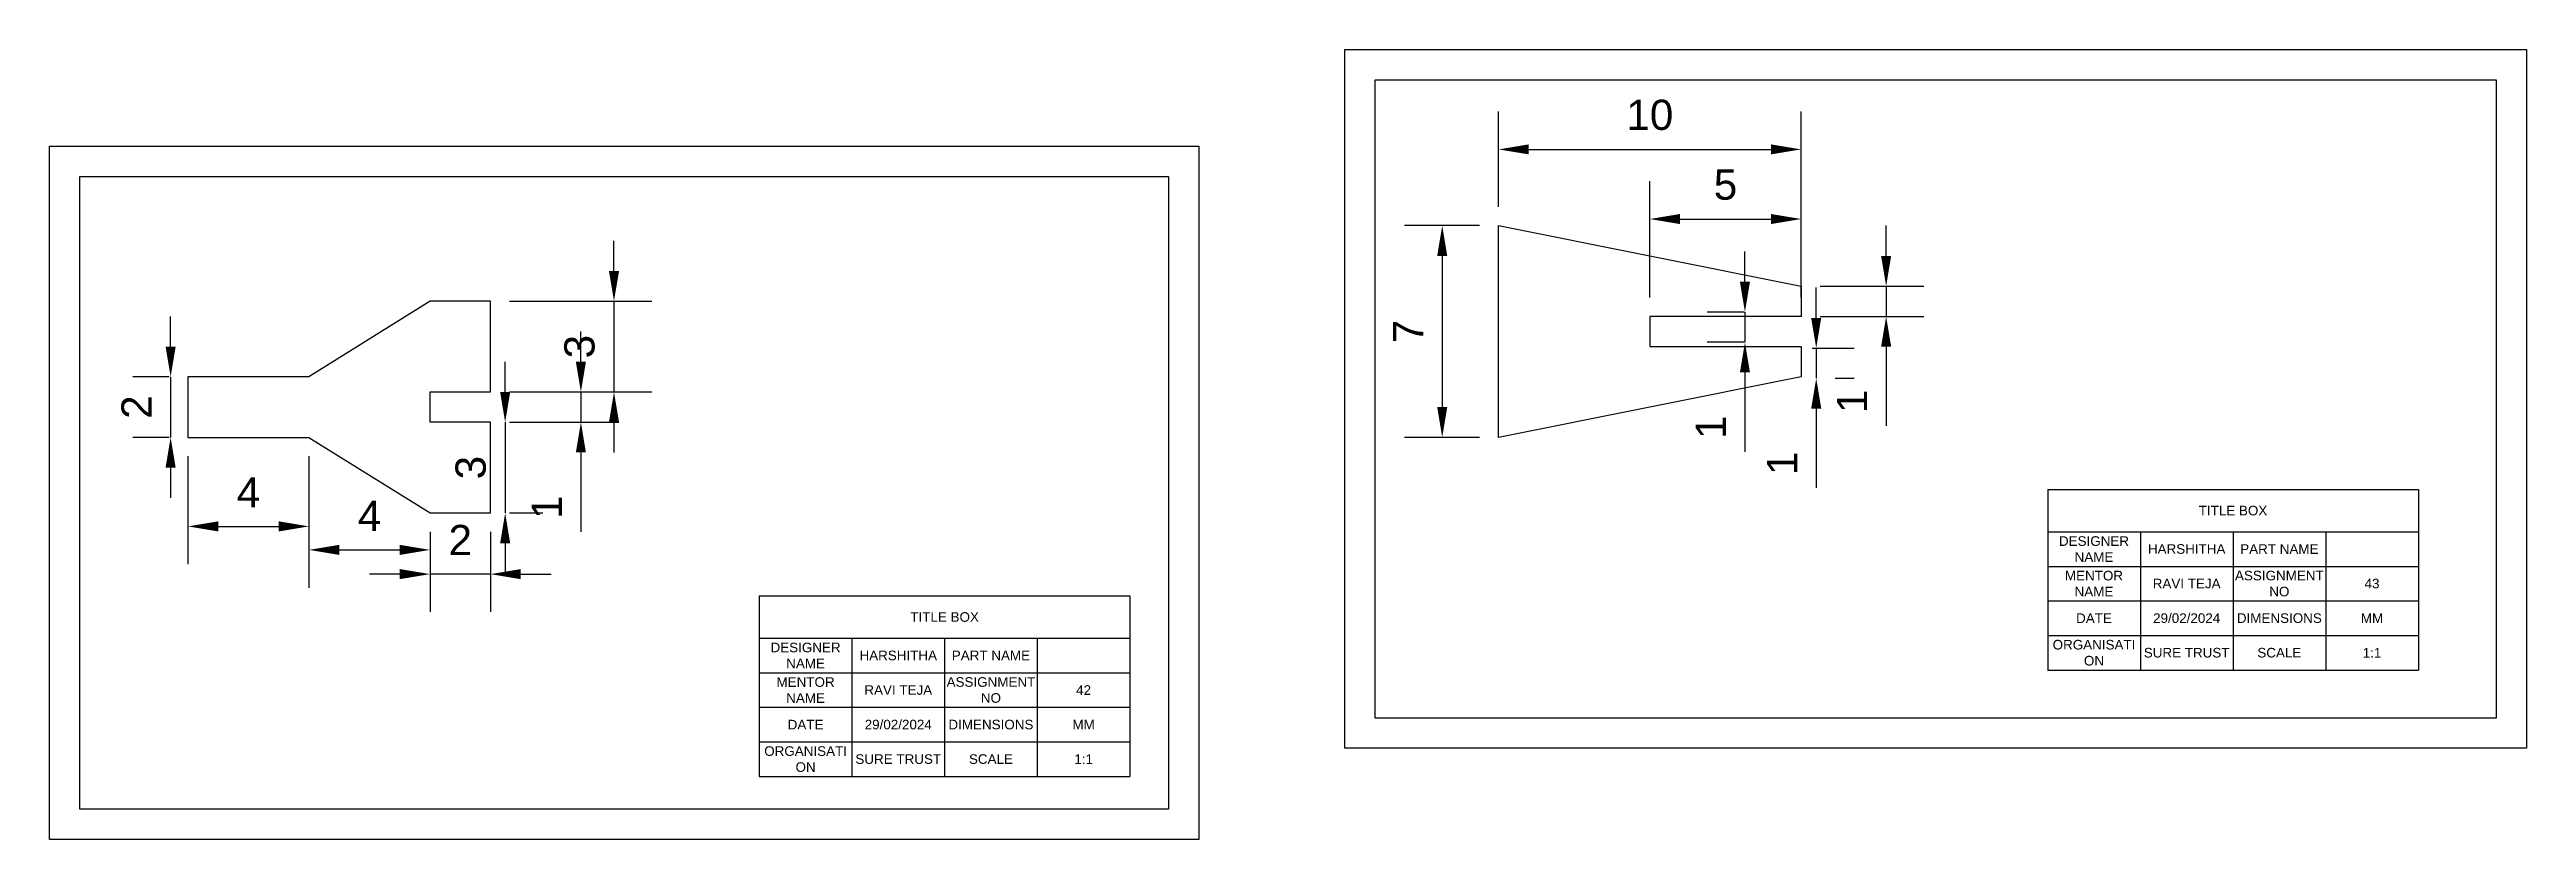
# Model space of a CAD drawing. Header units: millimetres. Extents: x 1 to 354, y -13 to 15.
# Drawn here: x 100.1 to 182, y -12.7 to 13.5 of the extents above; entities that cross this region are included whole.
import ezdxf

# ---------------------------------------------------------------- set-up
doc = ezdxf.new("R2010")
doc.units = ezdxf.units.MM
doc.styles.get("Standard").update_dxf_attribs({"font": 'arial.ttf'})
doc.dimstyles.new('ISO-25', dxfattribs={"dimtxt": 1, "dimasz": 1, "dimexe": 1.25, "dimexo": 0.625, "dimtad": 1, "dimtxsty": 'Standard', "dimcen": 2.5, "dimadec": 0, "dimazin": 0, "dimtfac": 1, "dimtmove": 0, "dimatfit": 3, "dimfxl": 1, "dimarcsym": 0})

msp = doc.modelspace()

# ---------------------------------------------------------------- texts
at = {"attachment_point": 5}
for s, width, insert, char_height in [('TITLE BOX', 12.25141, (172.299, -1.78), 0.3174), ('DESIGNER NAME', 3.06285, (167.705, -3.05), 0.31744), ('HARSHITHA', 3.06285, (170.768, -3.05), 0.3174), ('PART NAME', 3.06285, (173.831, -3.05), 0.3174), ('MENTOR NAME', 3.06285, (167.705, -4.193), 0.31744), ('RAVI TEJA', 3.06285, (170.768, -4.193), 0.3174), ('ASSIGNMENT NO', 3.06285, (173.831, -4.193), 0.31744), ('43', 3.06285, (176.894, -4.193), 0.3174), ('TITLE BOX', 12.25141, (129.717, -5.299), 0.3174), ('DATE', 3.06285, (167.705, -5.336), 0.3174), ('29/02/2024', 3.06285, (170.768, -5.336), 0.3174), ('DIMENSIONS', 3.06285, (173.831, -5.336), 0.3174), ('MM', 3.06285, (176.894, -5.336), 0.3174), ('DESIGNER NAME', 3.06285, (125.122, -6.569), 0.31744), ('HARSHITHA', 3.06285, (128.185, -6.569), 0.3174), ('PART NAME', 3.06285, (131.248, -6.569), 0.3174), ('ORGANISATI\\PON', 3.06285, (167.705, -6.479), 0.3174), ('SURE TRUST', 3.06285, (170.768, -6.479), 0.3174), ('SCALE', 3.06285, (173.831, -6.479), 0.3174), ('1:1', 3.06285, (176.894, -6.479), 0.3174), ('MENTOR NAME', 3.06285, (125.122, -7.712), 0.31744), ('ASSIGNMENT NO', 3.06285, (131.248, -7.712), 0.31744), ('RAVI TEJA', 3.06285, (128.185, -7.712), 0.3174), ('42', 3.06285, (134.311, -7.712), 0.3174), ('DATE', 3.06285, (125.122, -8.855), 0.3174), ('29/02/2024', 3.06285, (128.185, -8.855), 0.3174), ('DIMENSIONS', 3.06285, (131.248, -8.855), 0.3174), ('MM', 3.06285, (134.311, -8.855), 0.3174), ('ORGANISATI\\PON', 3.06285, (125.122, -9.997), 0.3174), ('SURE TRUST', 3.06285, (128.185, -9.997), 0.3174), ('SCALE', 3.06285, (131.248, -9.997), 0.3174), ('1:1', 3.06285, (134.311, -9.997), 0.3174)]:
    msp.add_mtext_dynamic_manual_height_columns(s, width=width, gutter_width=1.587, heights=[0], dxfattribs=dict(at, insert=insert, char_height=char_height))

# ---------------------------------------------------------------- blocks, each defined once
blk = doc.blocks.new('*D27')
at = {"color": 0, "lineweight": -2, "transparency": 16777216}
for p, q in [((147.4, 7.643), (144.913, 7.643)), ((146.163, 6.643), (146.163, 1.643)), ((147.4, 0.643), (144.913, 0.643))]:
    blk.add_line(p, q, dxfattribs=at)
at = {"color": 0, "transparency": 16777216}
for points in [[(145.997, 6.643), (146.33, 6.643), (146.163, 7.643)], [(145.997, 1.643), (146.33, 1.643), (146.163, 0.643)]]:
    blk.add_solid(points, dxfattribs=at)
at = {"layer": 'Defpoints', "color": 0, "transparency": 16777216}
for p in [(148.025, 7.643), (146.163, 0.643), (148.025, 0.643)]:
    blk.add_point(p, dxfattribs=at)
at = {"color": 0, "transparency": 16777216, "insert": (145.038, 4.143), "char_height": 1, "attachment_point": 5, "rotation": 90}
blk.add_mtext('7', dxfattribs=at)
blk = doc.blocks.new('*D28')
at = {"color": 0, "lineweight": -2, "transparency": 16777216}
for p, q in [((153.025, 5.268), (153.025, 9.112)), ((158.025, 5.268), (158.025, 9.112)), ((154.025, 7.862), (157.025, 7.862))]:
    blk.add_line(p, q, dxfattribs=at)
at = {"color": 0, "transparency": 16777216}
for points in [[(154.025, 8.029), (154.025, 7.695), (153.025, 7.862)], [(157.025, 8.029), (157.025, 7.695), (158.025, 7.862)]]:
    blk.add_solid(points, dxfattribs=at)
at = {"layer": 'Defpoints', "color": 0, "transparency": 16777216}
for p in [(158.025, 7.862), (153.025, 4.643), (158.025, 4.643)]:
    blk.add_point(p, dxfattribs=at)
at = {"color": 0, "transparency": 16777216, "insert": (155.525, 8.995), "char_height": 1, "attachment_point": 5}
blk.add_mtext('5', dxfattribs=at)
blk = doc.blocks.new('*D29')
at = {"color": 0, "lineweight": -2, "transparency": 16777216}
for p, q in [((160.835, 6.643), (160.835, 7.643)), ((158.65, 5.643), (162.085, 5.643)), ((160.835, 5.643), (160.835, 4.643)), ((158.65, 4.643), (162.085, 4.643)), ((160.835, 3.643), (160.835, 1.024))]:
    blk.add_line(p, q, dxfattribs=at)
at = {"color": 0, "transparency": 16777216}
for points in [[(160.669, 6.643), (161.002, 6.643), (160.835, 5.643)], [(160.669, 3.643), (161.002, 3.643), (160.835, 4.643)]]:
    blk.add_solid(points, dxfattribs=at)
at = {"layer": 'Defpoints', "color": 0, "transparency": 16777216}
for p in [(158.025, 5.643), (158.025, 4.643), (160.835, 4.643)]:
    blk.add_point(p, dxfattribs=at)
at = {"color": 0, "transparency": 16777216, "insert": (159.708, 1.834), "char_height": 1, "attachment_point": 5, "rotation": 90}
blk.add_mtext('1', dxfattribs=at)
blk = doc.blocks.new('*D30')
at = {"color": 0, "lineweight": -2, "transparency": 16777216}
for p, q in [((156.168, 5.788), (156.168, 6.788)), ((156.144, 4.788), (154.918, 4.788)), ((156.168, 4.788), (156.168, 3.788)), ((156.144, 3.788), (154.918, 3.788)), ((156.168, 2.788), (156.168, 0.169))]:
    blk.add_line(p, q, dxfattribs=at)
at = {"color": 0, "transparency": 16777216}
for points in [[(156.002, 5.788), (156.335, 5.788), (156.168, 4.788)], [(156.002, 2.788), (156.335, 2.788), (156.168, 3.788)]]:
    blk.add_solid(points, dxfattribs=at)
at = {"layer": 'Defpoints', "color": 0, "transparency": 16777216}
for p in [(156.769, 4.788), (156.168, 3.788), (156.769, 3.788)]:
    blk.add_point(p, dxfattribs=at)
at = {"color": 0, "transparency": 16777216, "insert": (155.041, 0.978), "char_height": 1, "attachment_point": 5, "rotation": 90}
blk.add_mtext('1', dxfattribs=at)
blk = doc.blocks.new('*D31')
at = {"color": 0, "lineweight": -2, "transparency": 16777216}
for p, q in [((158.524, 4.595), (158.524, 5.595)), ((158.385, 3.595), (159.774, 3.595)), ((158.524, 3.595), (158.524, 2.595)), ((159.149, 2.595), (159.774, 2.595)), ((158.524, 1.595), (158.524, -1.024))]:
    blk.add_line(p, q, dxfattribs=at)
at = {"color": 0, "transparency": 16777216}
for points in [[(158.357, 4.595), (158.691, 4.595), (158.524, 3.595)], [(158.357, 1.595), (158.691, 1.595), (158.524, 2.595)]]:
    blk.add_solid(points, dxfattribs=at)
at = {"layer": 'Defpoints', "color": 0, "transparency": 16777216}
for p in [(157.76, 3.595), (158.524, 2.595), (158.524, 2.595)]:
    blk.add_point(p, dxfattribs=at)
at = {"color": 0, "transparency": 16777216, "insert": (157.397, -0.215), "char_height": 1, "attachment_point": 5, "rotation": 90}
blk.add_mtext('1', dxfattribs=at)
blk = doc.blocks.new('*D32')
at = {"color": 0, "lineweight": -2, "transparency": 16777216}
for p, q in [((148.025, 8.268), (148.025, 11.415)), ((158.025, 6.268), (158.025, 11.415)), ((149.025, 10.165), (157.025, 10.165))]:
    blk.add_line(p, q, dxfattribs=at)
at = {"color": 0, "transparency": 16777216}
for points in [[(149.025, 10.332), (149.025, 9.998), (148.025, 10.165)], [(157.025, 10.332), (157.025, 9.998), (158.025, 10.165)]]:
    blk.add_solid(points, dxfattribs=at)
at = {"layer": 'Defpoints', "color": 0, "transparency": 16777216}
for p in [(158.025, 10.165), (148.025, 7.643), (158.025, 5.643)]:
    blk.add_point(p, dxfattribs=at)
at = {"color": 0, "transparency": 16777216, "insert": (153.025, 11.301), "char_height": 1, "attachment_point": 5}
blk.add_mtext('10', dxfattribs=at)
blk = doc.blocks.new('*D33')
at = {"color": 0, "lineweight": -2, "transparency": 16777216}
for p, q in [((104.136, 3.643), (104.136, 4.643)), ((104.084, 2.643), (102.886, 2.643)), ((104.136, 2.643), (104.136, 0.643)), ((104.084, 0.643), (102.886, 0.643)), ((104.136, -0.357), (104.136, -1.357))]:
    blk.add_line(p, q, dxfattribs=at)
at = {"color": 0, "transparency": 16777216}
for points in [[(103.969, 3.643), (104.303, 3.643), (104.136, 2.643)], [(103.969, -0.357), (104.303, -0.357), (104.136, 0.643)]]:
    blk.add_solid(points, dxfattribs=at)
at = {"layer": 'Defpoints', "color": 0, "transparency": 16777216}
for p in [(104.709, 2.643), (104.136, 0.643), (104.709, 0.643)]:
    blk.add_point(p, dxfattribs=at)
at = {"color": 0, "transparency": 16777216, "insert": (103.009, 1.643), "char_height": 1, "attachment_point": 5, "rotation": 90}
blk.add_mtext('2', dxfattribs=at)
blk = doc.blocks.new('*D34')
at = {"color": 0, "lineweight": -2, "transparency": 16777216}
for p, q in [((118.789, 6.143), (118.789, 7.143)), ((115.334, 5.143), (120.039, 5.143)), ((118.789, 5.143), (118.789, 2.143)), ((115.334, 2.143), (120.039, 2.143)), ((118.789, 1.143), (118.789, 0.143))]:
    blk.add_line(p, q, dxfattribs=at)
at = {"color": 0, "transparency": 16777216}
for points in [[(118.623, 6.143), (118.956, 6.143), (118.789, 5.143)], [(118.623, 1.143), (118.956, 1.143), (118.789, 2.143)]]:
    blk.add_solid(points, dxfattribs=at)
at = {"layer": 'Defpoints', "color": 0, "transparency": 16777216}
for p in [(114.709, 5.143), (114.709, 2.143), (118.789, 2.143)]:
    blk.add_point(p, dxfattribs=at)
at = {"color": 0, "transparency": 16777216, "insert": (117.653, 3.643), "char_height": 1, "attachment_point": 5, "rotation": 90}
blk.add_mtext('3', dxfattribs=at)
blk = doc.blocks.new('*D35')
at = {"color": 0, "lineweight": -2, "transparency": 16777216}
for p, q in [((117.696, 3.143), (117.696, 4.143)), ((115.334, 2.143), (118.946, 2.143)), ((117.696, 2.143), (117.696, 1.143)), ((115.334, 1.143), (118.946, 1.143)), ((117.696, 0.143), (117.696, -2.476))]:
    blk.add_line(p, q, dxfattribs=at)
at = {"color": 0, "transparency": 16777216}
for points in [[(117.529, 3.143), (117.862, 3.143), (117.696, 2.143)], [(117.529, 0.143), (117.862, 0.143), (117.696, 1.143)]]:
    blk.add_solid(points, dxfattribs=at)
at = {"layer": 'Defpoints', "color": 0, "transparency": 16777216}
for p in [(114.709, 2.143), (114.709, 1.143), (117.696, 1.143)]:
    blk.add_point(p, dxfattribs=at)
at = {"color": 0, "transparency": 16777216, "insert": (116.569, -1.666), "char_height": 1, "attachment_point": 5, "rotation": 90}
blk.add_mtext('1', dxfattribs=at)
blk = doc.blocks.new('*D36')
at = {"color": 0, "lineweight": -2, "transparency": 16777216}
for p, q in [((115.193, 2.143), (115.193, 3.143)), ((115.193, 1.143), (115.193, -1.857)), ((115.334, 1.143), (116.443, 1.143)), ((115.334, -1.857), (116.443, -1.857)), ((115.193, -2.857), (115.193, -3.857))]:
    blk.add_line(p, q, dxfattribs=at)
at = {"color": 0, "transparency": 16777216}
for points in [[(115.026, 2.143), (115.359, 2.143), (115.193, 1.143)], [(115.026, -2.857), (115.359, -2.857), (115.193, -1.857)]]:
    blk.add_solid(points, dxfattribs=at)
at = {"layer": 'Defpoints', "color": 0, "transparency": 16777216}
for p in [(114.709, 1.143), (114.709, -1.857), (115.193, -1.857)]:
    blk.add_point(p, dxfattribs=at)
at = {"color": 0, "transparency": 16777216, "insert": (114.057, -0.357), "char_height": 1, "attachment_point": 5, "rotation": 90}
blk.add_mtext('3', dxfattribs=at)
blk = doc.blocks.new('*D37')
at = {"color": 0, "lineweight": -2, "transparency": 16777216}
for p, q in [((112.709, -2.482), (112.709, -5.129)), ((114.709, -2.482), (114.709, -5.129)), ((111.709, -3.879), (110.709, -3.879)), ((114.709, -3.879), (112.709, -3.879)), ((115.709, -3.879), (116.709, -3.879))]:
    blk.add_line(p, q, dxfattribs=at)
at = {"color": 0, "transparency": 16777216}
for points in [[(111.709, -3.712), (111.709, -4.046), (112.709, -3.879)], [(115.709, -3.712), (115.709, -4.046), (114.709, -3.879)]]:
    blk.add_solid(points, dxfattribs=at)
at = {"layer": 'Defpoints', "color": 0, "transparency": 16777216}
for p in [(112.709, -1.857), (114.709, -1.857), (112.709, -3.879)]:
    blk.add_point(p, dxfattribs=at)
at = {"color": 0, "transparency": 16777216, "insert": (113.709, -2.752), "char_height": 1, "attachment_point": 5}
blk.add_mtext('2', dxfattribs=at)
blk = doc.blocks.new('*D38')
at = {"color": 0, "lineweight": -2, "transparency": 16777216}
for p, q in [((108.709, 0.018), (108.709, -4.328)), ((109.709, -3.078), (111.709, -3.078)), ((112.709, -2.482), (112.709, -4.328))]:
    blk.add_line(p, q, dxfattribs=at)
at = {"color": 0, "transparency": 16777216}
for points in [[(109.709, -2.911), (109.709, -3.244), (108.709, -3.078)], [(111.709, -2.911), (111.709, -3.244), (112.709, -3.078)]]:
    blk.add_solid(points, dxfattribs=at)
at = {"layer": 'Defpoints', "color": 0, "transparency": 16777216}
for p in [(108.709, 0.643), (112.709, -1.857), (112.709, -3.078)]:
    blk.add_point(p, dxfattribs=at)
at = {"color": 0, "transparency": 16777216, "insert": (110.709, -1.953), "char_height": 1, "attachment_point": 5}
blk.add_mtext('4', dxfattribs=at)
blk = doc.blocks.new('*D39')
at = {"color": 0, "lineweight": -2, "transparency": 16777216}
for p, q in [((104.709, 0.018), (104.709, -3.551)), ((108.709, 0.018), (108.709, -3.551)), ((105.709, -2.301), (107.709, -2.301))]:
    blk.add_line(p, q, dxfattribs=at)
at = {"color": 0, "transparency": 16777216}
for points in [[(105.709, -2.134), (105.709, -2.467), (104.709, -2.301)], [(107.709, -2.134), (107.709, -2.467), (108.709, -2.301)]]:
    blk.add_solid(points, dxfattribs=at)
at = {"layer": 'Defpoints', "color": 0, "transparency": 16777216}
for p in [(104.709, 0.643), (108.709, 0.643), (108.709, -2.301)]:
    blk.add_point(p, dxfattribs=at)
at = {"color": 0, "transparency": 16777216, "insert": (106.709, -1.176), "char_height": 1, "attachment_point": 5}
blk.add_mtext('4', dxfattribs=at)
blk = doc.blocks.new('*T54')
at = {"color": 0, "linetype": 'ByBlock', "lineweight": -2, "transparency": 16777216}
for p, q in [((0, 0), (12.251, 0)), ((0, 0), (0, -5.968)), ((12.251, 0), (12.251, -5.968)), ((0, -1.397), (12.251, -1.397)), ((3.063, -1.397), (3.063, -5.968)), ((6.126, -1.397), (6.126, -5.968)), ((9.189, -1.397), (9.189, -5.968)), ((0, -2.54), (12.251, -2.54)), ((0, -3.682), (12.251, -3.682)), ((0, -4.825), (12.251, -4.825)), ((0, -5.968), (12.251, -5.968))]:
    blk.add_line(p, q, dxfattribs=at)
blk = doc.blocks.new('*T55')
at = {"color": 0, "linetype": 'ByBlock', "lineweight": -2, "transparency": 16777216}
for p, q in [((0, 0), (12.251, 0)), ((0, 0), (0, -5.968)), ((12.251, 0), (12.251, -5.968)), ((0, -1.397), (12.251, -1.397)), ((3.063, -1.397), (3.063, -5.968)), ((6.126, -1.397), (6.126, -5.968)), ((9.189, -1.397), (9.189, -5.968)), ((0, -2.54), (12.251, -2.54)), ((0, -3.682), (12.251, -3.682)), ((0, -4.825), (12.251, -4.825)), ((0, -5.968), (12.251, -5.968))]:
    blk.add_line(p, q, dxfattribs=at)

# ---------------------------------------------------------------- dimensions: what is measured, and where the dimension line sits
for base, p1, p2, picture, middle in [((158.025, 10.165), (148.025, 7.643), (158.025, 5.643), '*D32', (153.025, 11.301)), ((158.025, 7.862), (153.025, 4.643), (158.025, 4.643), '*D28', (155.525, 8.995)), ((108.709, -2.301), (104.709, 0.643), (108.709, 0.643), '*D39', (106.709, -1.176)), ((112.709, -3.078), (108.709, 0.643), (112.709, -1.857), '*D38', (110.709, -1.953)), ((112.709, -3.879), (114.709, -1.857), (112.709, -1.857), '*D37', (113.709, -2.752))]:
    dim = msp.add_linear_dim(base=base, p1=p1, p2=p2, dimstyle='ISO-25')
    dim.commit()
    dim.dimension.update_dxf_attribs({"geometry": picture, "text_midpoint": middle})
for base, p1, p2, picture, middle in [((146.163, 0.643), (148.025, 7.643), (148.025, 0.643), '*D27', (145.038, 4.143)), ((160.835, 4.643), (158.025, 5.643), (158.025, 4.643), '*D29', (159.708, 1.834)), ((118.789, 2.143), (114.709, 5.143), (114.709, 2.143), '*D34', (117.653, 3.643)), ((156.168, 3.788), (156.769, 4.788), (156.769, 3.788), '*D30', (155.041, 0.978)), ((158.524, 2.595), (157.76, 3.595), (158.524, 2.595), '*D31', (157.397, -0.215)), ((104.136, 0.643), (104.709, 2.643), (104.709, 0.643), '*D33', (103.009, 1.643)), ((117.696, 1.143), (114.709, 2.143), (114.709, 1.143), '*D35', (116.569, -1.666)), ((115.193, -1.857), (114.709, 1.143), (114.709, -1.857), '*D36', (114.057, -0.357))]:
    dim = msp.add_linear_dim(base=base, p1=p1, p2=p2, angle=90, dimstyle='ISO-25')
    dim.commit()
    dim.dimension.update_dxf_attribs({"geometry": picture, "text_midpoint": middle})

# ---------------------------------------------------------------- linework, layer by layer
for p, q in [((148.025, 0.643), (148.025, 7.643)), ((148.025, 7.643), (158.025, 5.643)), ((112.709, 5.143), (108.709, 2.643)), ((114.709, 5.143), (112.709, 5.143)), ((114.709, 2.143), (114.709, 5.143)), ((158.025, 5.643), (158.025, 4.643)), ((158.025, 4.643), (153.025, 4.643)), ((153.025, 4.643), (153.025, 3.643)), ((153.025, 3.643), (158.025, 3.643)), ((158.025, 3.643), (158.025, 2.643)), ((108.709, 2.643), (104.709, 2.643)), ((104.709, 2.643), (104.709, 0.643)), ((158.025, 2.643), (148.025, 0.643)), ((112.709, 1.143), (112.709, 2.143)), ((112.709, 2.143), (114.709, 2.143)), ((114.709, 1.143), (112.709, 1.143)), ((114.709, -1.857), (114.709, 1.143)), ((104.709, 0.643), (108.709, 0.643)), ((108.709, 0.643), (112.709, -1.857)), ((112.709, -1.857), (114.709, -1.857))]:
    msp.add_line(p, q)
for points in [[(142.943, 13.467), (181.998, 13.467), (181.998, -9.638), (142.943, -9.638)], [(143.943, 12.467), (180.998, 12.467), (180.998, -8.638), (143.943, -8.638)], [(100.134, 10.272), (138.116, 10.272), (138.116, -12.653), (100.134, -12.653)], [(101.134, 9.272), (137.116, 9.272), (137.116, -11.653), (101.134, -11.653)]]:
    msp.add_lwpolyline(points, close=True)

# ---------------------------------------------------------------- block references
for name, p in [('*T55', (166.174, -1.082)), ('*T54', (123.591, -4.601))]:
    msp.add_blockref(name, p)

msp.set_redraw_order([(e.dxf.handle, doc.entitydb.next_handle()) for e in msp.query("TEXT MTEXT ATTDEF DIMENSION ARC_DIMENSION")])  # texts and dimensions are drawn at this point

doc.saveas('drawing.dxf')
